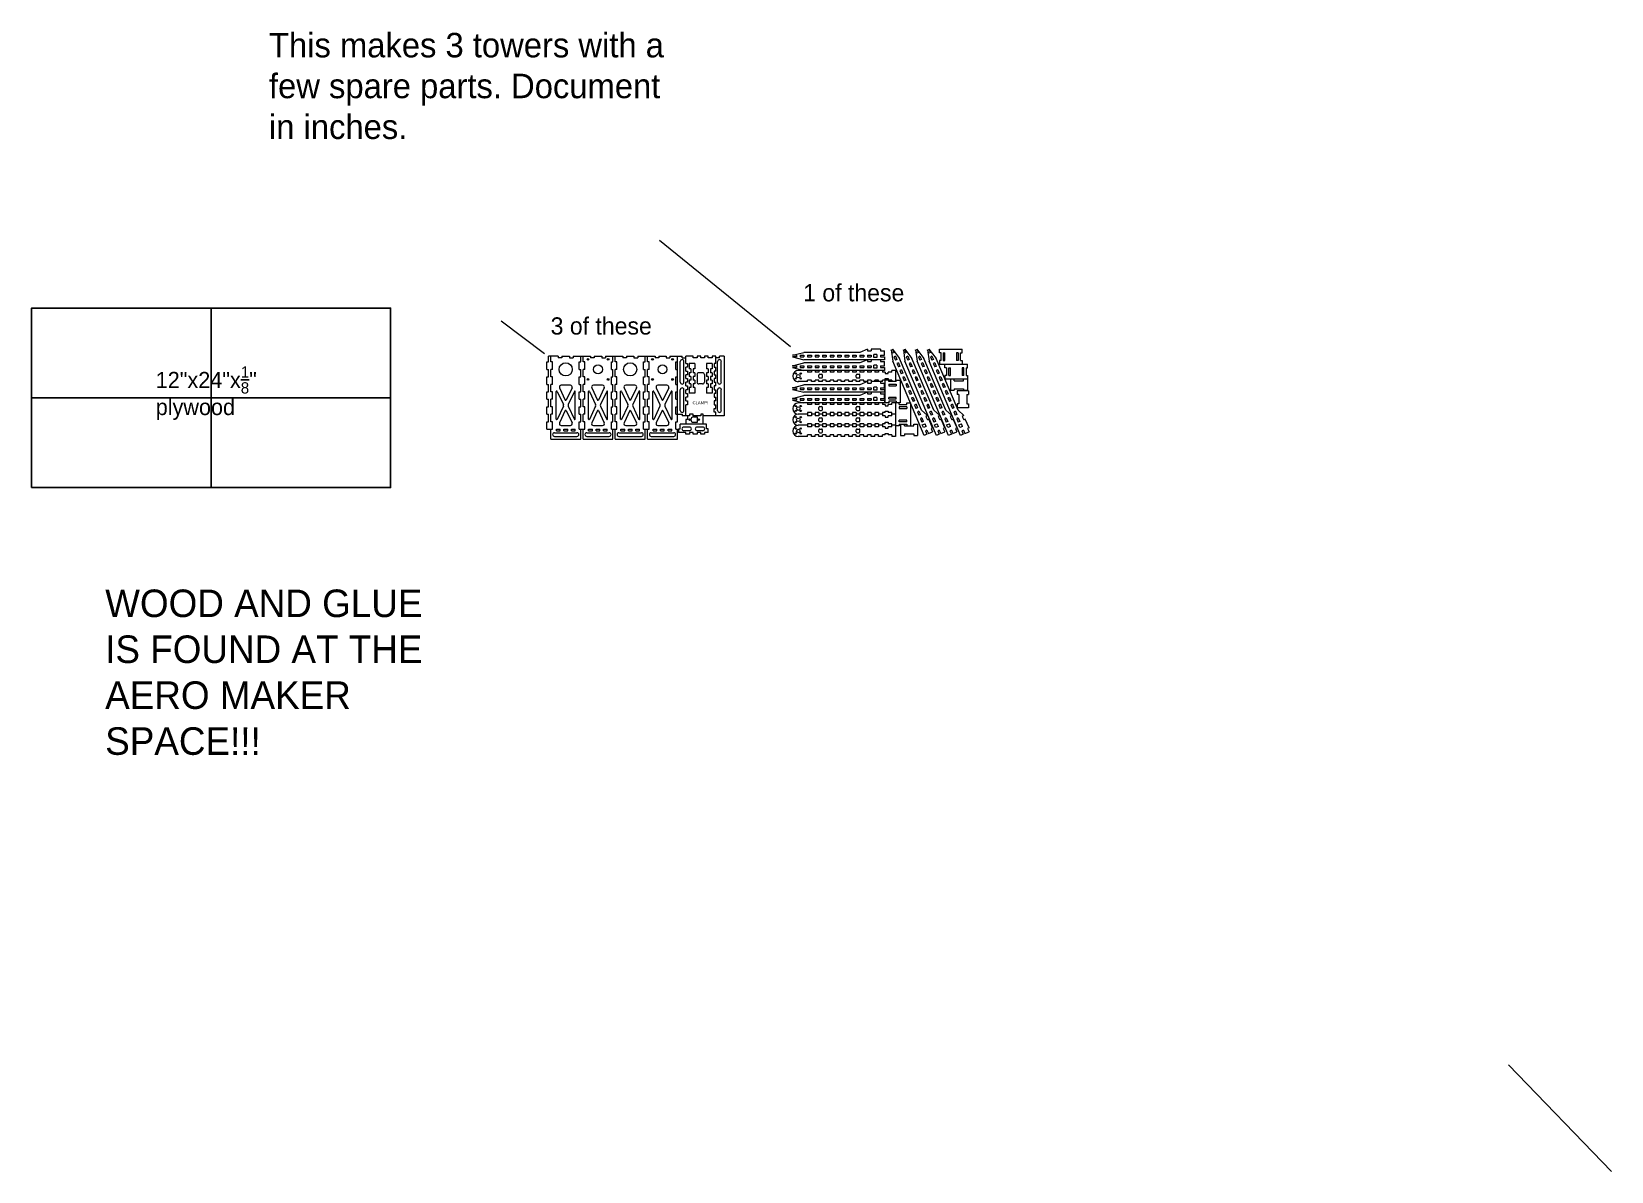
# Model space of a CAD drawing. Header units: inches. Extents: x -28 to 77, y -42 to 34.
import ezdxf

# ---------------------------------------------------------------- set-up
doc = ezdxf.new("R2010")
doc.units = ezdxf.units.IN
doc.header["$MEASUREMENT"] = 0

msp = doc.modelspace()

# ---------------------------------------------------------------- texts
at = {"attachment_point": 1}
for s, width, insert, char_height in [('This makes 3 towers with a few spare parts. Document in inches.', 28.1513, (-12.43, 33.76), 1.6374), ('1 of these', 20.8275, (23.28, 16.96), 1.152), ('3 of these', 20.8275, (6.4, 14.74), 1.152), ('\\A1;12"x24"x{\\H0.7x;\\S1/8;}" plywood', 10.0365, (-20, 11.46), 1.0804), ('WOOD AND GLUE IS FOUND AT THE AERO MAKER SPACE!!!', 21.4405, (-23.38, -3.46), 1.8419)]:
    msp.add_mtext_dynamic_manual_height_columns(s, width=width, gutter_width=1, heights=[0], dxfattribs=dict(at, insert=insert, char_height=char_height))
at = {"lineweight": 5, "insert": (15.89, 9.13), "char_height": 0.2, "attachment_point": 1}
msp.add_mtext_dynamic_manual_height_columns('{\\fCooper Black|b0|i0|c0|p18;CLAMP!}', width=1.1678, gutter_width=1, heights=[0], dxfattribs=at)

# ---------------------------------------------------------------- linework, layer by layer
at = {"lineweight": 5}
for p, q in [((22.43, 12.76), (13.67, 19.87)), ((6, 12.3), (3.1, 14.49)), ((6.15, 11.26), (6.15, 11.76)), ((6.15, 11.76), (6.26, 11.76)), ((6.26, 11.76), (6.26, 12.15)), ((6.91, 12.15), (6.26, 12.15)), ((6.41, 11.76), (6.41, 12.15)), ((6.52, 11.76), (6.41, 11.76)), ((6.52, 11.26), (6.52, 11.76)), ((6.91, 12.15), (6.91, 12.04)), ((7.16, 12.04), (6.91, 12.04)), ((7.16, 12.15), (7.66, 12.15)), ((7.16, 12.15), (7.16, 12.04)), ((7.66, 12.15), (7.66, 12.04)), ((7.66, 12.04), (7.91, 12.04)), ((7.91, 12.15), (9.07, 12.15)), ((7.91, 12.15), (7.91, 12.04)), ((8.3, 11.26), (8.3, 11.76)), ((8.3, 11.76), (8.41, 11.76)), ((8.41, 11.76), (8.41, 12.15)), ((8.57, 11.76), (8.57, 12.15)), ((8.68, 11.76), (8.57, 11.76)), ((8.68, 11.26), (8.68, 11.76)), ((9.07, 12.15), (9.07, 12.04)), ((9.32, 12.04), (9.07, 12.04)), ((9.32, 12.15), (9.82, 12.15)), ((9.32, 12.15), (9.32, 12.04)), ((9.82, 12.15), (9.82, 12.04)), ((9.82, 12.04), (10.07, 12.04)), ((10.07, 12.15), (11.22, 12.15)), ((10.07, 12.15), (10.07, 12.04)), ((10.46, 11.26), (10.46, 11.76)), ((10.46, 11.76), (10.57, 11.76)), ((10.57, 11.76), (10.57, 12.15)), ((10.72, 11.76), (10.72, 12.15)), ((10.83, 11.76), (10.72, 11.76)), ((10.83, 11.26), (10.83, 11.76)), ((11.22, 12.15), (11.22, 12.04)), ((11.47, 12.04), (11.22, 12.04)), ((11.47, 12.15), (11.97, 12.15)), ((11.47, 12.15), (11.47, 12.04)), ((11.97, 12.15), (11.97, 12.04)), ((11.97, 12.04), (12.22, 12.04)), ((12.22, 12.15), (13.38, 12.15)), ((12.22, 12.15), (12.22, 12.04)), ((12.61, 11.26), (12.61, 11.76)), ((12.61, 11.76), (12.72, 11.76)), ((12.72, 11.76), (12.72, 12.15)), ((12.88, 11.76), (12.88, 12.15)), ((12.99, 11.76), (12.88, 11.76)), ((12.99, 11.26), (12.99, 11.76)), ((13.38, 12.15), (13.38, 12.04)), ((13.63, 12.04), (13.38, 12.04)), ((13.63, 12.15), (14.13, 12.15)), ((13.63, 12.15), (13.63, 12.04)), ((14.13, 12.15), (14.13, 12.04)), ((14.13, 12.04), (14.38, 12.04)), ((14.38, 12.15), (15.19, 12.15)), ((14.38, 12.15), (14.38, 12.04)), ((14.77, 11.26), (14.77, 11.76)), ((14.77, 11.76), (14.88, 11.76)), ((14.88, 7.76), (14.88, 12.15)), ((15.06, 10.4), (15.06, 11.79)), ((15.19, 12.04), (15.19, 12.15)), ((15.19, 12.04), (15.44, 12.04)), ((15.19, 11.91), (15.19, 11.91)), ((15.31, 10.4), (15.31, 11.79)), ((15.94, 12.15), (15.44, 12.15)), ((15.44, 11.65), (15.44, 12.15)), ((15.44, 11.65), (15.55, 11.65)), ((15.55, 11.65), (15.55, 11.4)), ((15.67, 11.66), (15.67, 11.29)), ((16.05, 11.66), (15.67, 11.66)), ((15.94, 12.04), (15.94, 12.15)), ((16.19, 12.04), (15.94, 12.04)), ((16.05, 11.66), (16.05, 11.29)), ((16.44, 12.15), (16.19, 12.15)), ((16.19, 12.15), (16.19, 12.04)), ((16.44, 12.04), (16.44, 12.15)), ((16.69, 12.04), (16.44, 12.04)), ((16.94, 12.15), (16.69, 12.15)), ((16.69, 12.15), (16.69, 12.04)), ((16.83, 11.66), (16.83, 11.29)), ((17.2, 11.66), (16.83, 11.66)), ((16.94, 12.04), (16.94, 12.15)), ((17.19, 12.04), (16.94, 12.04)), ((17.44, 12.15), (17.19, 12.15)), ((17.19, 12.15), (17.19, 12.04)), ((17.2, 11.66), (17.2, 11.29)), ((17.44, 11.65), (17.33, 11.65)), ((17.33, 11.65), (17.33, 11.4)), ((17.44, 11.65), (17.44, 12.15)), ((17.69, 12.04), (17.44, 12.04)), ((17.56, 10.4), (17.56, 11.79)), ((17.69, 12.04), (17.69, 12.15)), ((18, 12.15), (17.69, 12.15)), ((17.69, 11.91), (17.69, 11.91)), ((17.81, 10.4), (17.81, 11.79)), ((18, 12.15), (18, 8.15)), ((22.58, 12.2), (23.33, 12.4)), ((22.83, 12.2), (22.58, 12.2)), ((22.83, 12.09), (22.58, 12.09)), ((22.58, 12.09), (23.33, 11.9)), ((22.83, 12.2), (22.83, 12.09)), ((23.08, 12.2), (23.08, 12.09)), ((23.08, 12.2), (23.33, 12.2)), ((23.08, 12.09), (23.33, 12.09)), ((27.08, 12.4), (23.33, 12.4)), ((23.33, 12.2), (23.33, 12.09)), ((28.71, 11.9), (23.33, 11.9)), ((27.08, 11.69), (23.33, 11.69)), ((23.58, 12.2), (23.58, 12.09)), ((23.58, 12.2), (23.83, 12.2)), ((23.58, 12.09), (23.83, 12.09)), ((23.83, 12.2), (23.83, 12.09)), ((24.08, 12.2), (24.08, 12.09)), ((24.08, 12.2), (24.33, 12.2)), ((24.08, 12.09), (24.33, 12.09)), ((24.33, 12.2), (24.33, 12.09)), ((24.58, 12.2), (24.58, 12.09)), ((24.58, 12.2), (24.83, 12.2)), ((24.58, 12.09), (24.83, 12.09)), ((24.83, 12.2), (24.83, 12.09)), ((25.08, 12.2), (25.08, 12.09)), ((25.08, 12.2), (25.33, 12.2)), ((25.08, 12.09), (25.33, 12.09)), ((25.33, 12.2), (25.33, 12.09)), ((25.58, 12.2), (25.58, 12.09)), ((25.58, 12.2), (25.83, 12.2)), ((25.58, 12.09), (25.83, 12.09)), ((25.83, 12.2), (25.83, 12.09)), ((26.08, 12.2), (26.08, 12.09)), ((26.08, 12.2), (26.33, 12.2)), ((26.08, 12.09), (26.33, 12.09)), ((26.33, 12.2), (26.33, 12.09)), ((26.58, 12.2), (26.58, 12.09)), ((26.58, 12.2), (26.83, 12.2)), ((26.58, 12.09), (26.83, 12.09)), ((26.83, 12.2), (26.83, 12.09)), ((27.58, 12.61), (27.08, 12.4)), ((27.08, 12.2), (27.08, 12.09)), ((27.08, 12.2), (27.33, 12.2)), ((27.08, 12.09), (27.33, 12.09)), ((27.58, 11.9), (27.08, 11.69)), ((27.33, 12.2), (27.33, 12.09)), ((27.58, 12.61), (27.58, 12.5)), ((27.58, 12.5), (27.83, 12.5)), ((27.58, 12.2), (27.58, 12.09)), ((27.58, 12.2), (27.83, 12.2)), ((27.58, 12.09), (27.83, 12.09)), ((27.58, 11.9), (27.58, 11.79)), ((27.58, 11.79), (27.83, 11.79)), ((27.83, 12.61), (27.83, 12.5)), ((28.46, 12.61), (27.83, 12.61)), ((27.83, 12.2), (27.83, 12.09)), ((27.83, 11.9), (27.83, 11.79)), ((28.21, 12.25), (28.01, 12.25)), ((28.01, 12.05), (28.01, 12.25)), ((28.21, 12.05), (28.01, 12.05)), ((28.21, 12.25), (28.21, 12.05)), ((28.46, 12.61), (28.46, 12.5)), ((28.46, 12.5), (28.71, 12.5)), ((28.46, 12.2), (28.46, 12.09)), ((28.46, 12.2), (28.71, 12.2)), ((28.46, 12.09), (28.71, 12.09)), ((28.46, 11.9), (28.46, 11.79)), ((28.46, 11.79), (28.71, 11.79)), ((28.71, 12.2), (28.71, 12.5)), ((28.71, 12.09), (28.71, 11.9)), ((28.71, 11.49), (28.71, 11.79)), ((29.26, 12.34), (29.16, 12.57)), ((29.16, 12.57), (29.27, 11.8)), ((29.36, 12.38), (29.26, 12.61)), ((29.26, 12.61), (29.73, 11.99)), ((29.36, 12.38), (29.26, 12.34)), ((31.38, 6.85), (29.27, 11.8)), ((29.46, 12.15), (29.35, 12.11)), ((29.35, 12.11), (29.45, 11.88)), ((29.55, 11.92), (29.45, 11.88)), ((29.46, 12.15), (29.55, 11.92)), ((29.65, 11.69), (29.55, 11.65)), ((29.55, 11.65), (29.65, 11.42)), ((29.65, 11.69), (29.75, 11.46)), ((31.2, 8.54), (29.73, 11.99)), ((30.08, 12.34), (29.98, 12.57)), ((29.98, 12.57), (30.09, 11.8)), ((30.18, 12.38), (30.08, 12.61)), ((30.08, 12.61), (30.55, 11.99)), ((30.18, 12.38), (30.08, 12.34)), ((32.2, 6.85), (30.09, 11.8)), ((30.28, 12.15), (30.17, 12.11)), ((30.17, 12.11), (30.27, 11.88)), ((30.37, 11.92), (30.27, 11.88)), ((30.28, 12.15), (30.37, 11.92)), ((30.47, 11.69), (30.37, 11.65)), ((30.37, 11.65), (30.47, 11.42)), ((30.47, 11.69), (30.57, 11.46)), ((32.02, 8.54), (30.55, 11.99)), ((30.89, 12.34), (30.79, 12.57)), ((30.79, 12.57), (30.9, 11.8)), ((30.99, 12.38), (30.89, 12.61)), ((30.89, 12.61), (31.36, 11.99)), ((30.99, 12.38), (30.89, 12.34)), ((33.01, 6.85), (30.9, 11.8)), ((31.09, 12.15), (30.99, 12.11)), ((30.99, 12.11), (31.08, 11.88)), ((31.19, 11.92), (31.08, 11.88)), ((31.09, 12.15), (31.19, 11.92)), ((31.28, 11.69), (31.18, 11.65)), ((31.18, 11.65), (31.28, 11.42)), ((31.28, 11.69), (31.38, 11.46)), ((32.83, 8.54), (31.36, 11.99)), ((31.69, 12.34), (31.59, 12.57)), ((31.59, 12.57), (31.71, 11.8)), ((31.79, 12.38), (31.69, 12.61)), ((31.69, 12.61), (32.17, 11.99)), ((31.79, 12.38), (31.69, 12.34)), ((33.81, 6.85), (31.71, 11.8)), ((31.89, 12.15), (31.79, 12.11)), ((31.79, 12.11), (31.89, 11.88)), ((31.89, 12.15), (31.99, 11.92)), ((31.99, 11.92), (31.89, 11.88)), ((32.09, 11.69), (31.98, 11.65)), ((31.98, 11.65), (32.08, 11.42)), ((32.09, 11.69), (32.18, 11.46)), ((33.64, 8.54), (32.17, 11.99)), ((32.39, 12.36), (32.39, 12.61)), ((32.39, 12.61), (33.92, 12.61)), ((32.5, 12.36), (32.39, 12.36)), ((32.5, 11.86), (32.39, 11.86)), ((32.39, 11.86), (32.39, 11.61)), ((32.5, 11.86), (32.5, 12.36)), ((32.65, 12.36), (32.76, 12.36)), ((32.65, 12.36), (32.65, 11.86)), ((32.65, 11.86), (32.76, 11.86)), ((32.76, 11.86), (32.76, 12.36)), ((33.65, 12.36), (33.54, 12.36)), ((33.54, 12.36), (33.54, 11.86)), ((33.65, 11.86), (33.54, 11.86)), ((33.65, 12.36), (33.65, 11.86)), ((33.81, 11.86), (33.81, 12.36)), ((33.81, 12.36), (33.92, 12.36)), ((33.81, 11.86), (33.92, 11.86)), ((33.92, 12.36), (33.92, 12.61)), ((33.92, 11.86), (33.92, 11.61)), ((6.15, 11.26), (6.26, 11.26)), ((6.15, 10.26), (6.15, 10.76)), ((6.15, 10.76), (6.26, 10.76)), ((6.26, 10.76), (6.26, 11.26)), ((6.52, 11.26), (6.41, 11.26)), ((6.41, 10.76), (6.41, 11.26)), ((6.52, 10.76), (6.41, 10.76)), ((6.52, 10.26), (6.52, 10.76)), ((8.3, 11.26), (8.41, 11.26)), ((8.3, 10.76), (8.41, 10.76)), ((8.3, 10.26), (8.3, 10.76)), ((8.41, 10.76), (8.41, 11.26)), ((8.57, 10.76), (8.57, 11.26)), ((8.68, 11.26), (8.57, 11.26)), ((8.68, 10.76), (8.57, 10.76)), ((8.68, 10.26), (8.68, 10.76)), ((10.46, 11.26), (10.57, 11.26)), ((10.46, 10.26), (10.46, 10.76)), ((10.46, 10.76), (10.57, 10.76)), ((10.57, 10.76), (10.57, 11.26)), ((10.83, 11.26), (10.72, 11.26)), ((10.72, 10.76), (10.72, 11.26)), ((10.83, 10.76), (10.72, 10.76)), ((10.83, 10.26), (10.83, 10.76)), ((12.61, 11.26), (12.72, 11.26)), ((12.61, 10.26), (12.61, 10.76)), ((12.61, 10.76), (12.72, 10.76)), ((12.72, 10.76), (12.72, 11.26)), ((12.88, 10.76), (12.88, 11.26)), ((12.99, 11.26), (12.88, 11.26)), ((12.99, 10.76), (12.88, 10.76)), ((12.99, 10.26), (12.99, 10.76)), ((14.77, 11.26), (14.88, 11.26)), ((14.77, 10.26), (14.77, 10.76)), ((14.77, 10.76), (14.88, 10.76)), ((15.55, 11.4), (15.44, 11.4)), ((15.44, 11.15), (15.44, 11.4)), ((15.44, 11.15), (15.55, 11.15)), ((15.55, 10.9), (15.44, 10.9)), ((15.44, 10.65), (15.44, 10.9)), ((15.44, 10.65), (15.55, 10.65)), ((15.55, 11.15), (15.55, 10.9)), ((15.55, 10.65), (15.55, 10.4)), ((15.78, 11.29), (15.67, 11.29)), ((15.67, 11.04), (15.67, 10.79)), ((15.78, 11.04), (15.67, 11.04)), ((15.78, 10.79), (15.67, 10.79)), ((15.78, 11.29), (15.78, 11.04)), ((15.78, 10.79), (15.78, 10.54)), ((16.05, 11.29), (15.94, 11.29)), ((15.94, 11.29), (15.94, 11.04)), ((16.05, 11.04), (15.94, 11.04)), ((15.94, 10.79), (15.94, 10.54)), ((16.05, 10.79), (15.94, 10.79)), ((16.05, 11.04), (16.05, 10.79)), ((16.19, 10.91), (16.19, 10.41)), ((16.56, 11.04), (16.31, 11.04)), ((16.69, 10.91), (16.69, 10.41)), ((16.94, 11.29), (16.83, 11.29)), ((16.83, 11.04), (16.83, 10.79)), ((16.94, 11.04), (16.83, 11.04)), ((16.94, 10.79), (16.83, 10.79)), ((16.94, 11.29), (16.94, 11.04)), ((16.94, 10.79), (16.94, 10.54)), ((17.09, 11.29), (17.09, 11.04)), ((17.2, 11.29), (17.09, 11.29)), ((17.2, 11.04), (17.09, 11.04)), ((17.09, 10.79), (17.09, 10.54)), ((17.2, 10.79), (17.09, 10.79)), ((17.2, 11.04), (17.2, 10.79)), ((17.33, 11.4), (17.44, 11.4)), ((17.44, 11.15), (17.33, 11.15)), ((17.33, 11.15), (17.33, 10.9)), ((17.33, 10.9), (17.44, 10.9)), ((17.33, 10.65), (17.33, 10.4)), ((17.44, 10.65), (17.33, 10.65)), ((17.44, 11.15), (17.44, 11.4)), ((17.44, 10.65), (17.44, 10.9)), ((23.83, 11.49), (23.83, 11.38)), ((23.83, 11.19), (23.83, 11.08)), ((24.08, 11.49), (24.08, 11.38)), ((24.08, 11.49), (24.33, 11.49)), ((24.08, 11.38), (24.33, 11.38)), ((24.08, 11.19), (24.08, 11.08)), ((24.33, 11.08), (24.08, 11.08)), ((24.33, 11.49), (24.33, 11.38)), ((24.33, 11.19), (24.33, 11.08)), ((24.33, 10.75), (24.33, 10.88)), ((24.39, 10.94), (24.52, 10.94)), ((24.39, 10.69), (24.52, 10.69)), ((24.58, 11.49), (24.58, 11.38)), ((24.58, 11.49), (24.83, 11.49)), ((24.58, 11.38), (24.83, 11.38)), ((24.58, 11.19), (24.58, 11.08)), ((24.83, 11.08), (24.58, 11.08)), ((24.58, 10.75), (24.58, 10.88)), ((24.83, 11.49), (24.83, 11.38)), ((24.83, 11.19), (24.83, 11.08)), ((25.08, 11.49), (25.08, 11.38)), ((25.08, 11.49), (25.33, 11.49)), ((25.08, 11.38), (25.33, 11.38)), ((25.08, 11.19), (25.08, 11.08)), ((25.33, 11.08), (25.08, 11.08)), ((25.33, 11.49), (25.33, 11.38)), ((25.33, 11.19), (25.33, 11.08)), ((25.58, 11.49), (25.58, 11.38)), ((25.58, 11.49), (25.83, 11.49)), ((25.58, 11.38), (25.83, 11.38)), ((25.58, 11.19), (25.58, 11.08)), ((25.83, 11.08), (25.58, 11.08)), ((25.83, 11.49), (25.83, 11.38)), ((25.83, 11.19), (25.83, 11.08)), ((26.08, 11.49), (26.08, 11.38)), ((26.08, 11.49), (26.33, 11.49)), ((26.08, 11.38), (26.33, 11.38)), ((26.08, 11.19), (26.08, 11.08)), ((26.33, 11.08), (26.08, 11.08)), ((26.33, 11.49), (26.33, 11.38)), ((26.33, 11.19), (26.33, 11.08)), ((26.58, 11.49), (26.58, 11.38)), ((26.58, 11.49), (26.83, 11.49)), ((26.58, 11.38), (26.83, 11.38)), ((26.58, 11.19), (26.58, 11.08)), ((26.83, 11.08), (26.58, 11.08)), ((26.83, 11.49), (26.83, 11.38)), ((26.83, 11.19), (26.83, 11.08)), ((26.83, 10.75), (26.83, 10.88)), ((26.89, 10.94), (27.02, 10.94)), ((26.89, 10.69), (27.02, 10.69)), ((27.08, 11.49), (27.08, 11.38)), ((27.08, 11.49), (27.33, 11.49)), ((27.08, 11.38), (27.33, 11.38)), ((27.08, 11.19), (27.08, 11.08)), ((27.33, 11.08), (27.08, 11.08)), ((27.08, 10.75), (27.08, 10.88)), ((27.33, 11.49), (27.33, 11.38)), ((27.33, 11.19), (27.33, 11.08)), ((27.58, 11.49), (27.58, 11.38)), ((27.58, 11.49), (27.83, 11.49)), ((27.58, 11.38), (27.83, 11.38)), ((27.58, 11.19), (27.58, 11.08)), ((27.83, 11.08), (27.58, 11.08)), ((27.83, 11.49), (27.83, 11.38)), ((27.83, 11.19), (27.83, 11.08)), ((28.21, 11.54), (28.01, 11.54)), ((28.01, 11.34), (28.01, 11.54)), ((28.21, 11.34), (28.01, 11.34)), ((28.08, 11.19), (28.08, 11.08)), ((28.33, 11.08), (28.08, 11.08)), ((28.21, 11.54), (28.21, 11.34)), ((28.33, 11.19), (28.33, 11.08)), ((28.46, 11.49), (28.46, 11.38)), ((28.46, 11.49), (28.71, 11.49)), ((28.46, 11.38), (28.71, 11.38)), ((28.58, 11.19), (28.58, 11.08)), ((28.76, 11.08), (28.58, 11.08)), ((28.71, 11.38), (28.71, 11.19)), ((28.76, 11.08), (28.76, 10.99)), ((28.76, 10.99), (28.96, 10.99)), ((28.76, 10.64), (28.96, 10.64)), ((28.76, 9.02), (28.76, 10.64)), ((29.21, 11.08), (28.96, 11.08)), ((28.96, 10.99), (28.96, 11.08)), ((28.96, 10.64), (28.96, 10.55)), ((29.46, 11.19), (29.21, 11.19)), ((29.21, 11.08), (29.21, 11.19)), ((29.46, 11.19), (29.46, 10.44)), ((29.75, 11.46), (29.65, 11.42)), ((29.85, 11.23), (29.75, 11.19)), ((29.75, 11.19), (29.84, 10.96)), ((29.94, 11), (29.84, 10.96)), ((29.85, 11.23), (29.94, 11)), ((30.04, 10.77), (29.94, 10.73)), ((29.94, 10.73), (30.04, 10.5)), ((30.04, 10.77), (30.14, 10.54)), ((30.57, 11.46), (30.47, 11.42)), ((30.67, 11.23), (30.57, 11.19)), ((30.57, 11.19), (30.66, 10.96)), ((30.77, 11), (30.66, 10.96)), ((30.67, 11.23), (30.77, 11)), ((30.86, 10.77), (30.76, 10.73)), ((30.76, 10.73), (30.86, 10.5)), ((30.86, 10.77), (30.96, 10.54)), ((31.38, 11.46), (31.28, 11.42)), ((31.48, 11.23), (31.38, 11.19)), ((31.38, 11.19), (31.48, 10.96)), ((31.48, 11.23), (31.58, 11)), ((31.58, 11), (31.48, 10.96)), ((31.67, 10.77), (31.57, 10.73)), ((31.57, 10.73), (31.67, 10.5)), ((31.67, 10.77), (31.77, 10.54)), ((32.18, 11.46), (32.08, 11.42)), ((32.28, 11.23), (32.18, 11.19)), ((32.18, 11.19), (32.28, 10.96)), ((32.28, 11.23), (32.38, 11)), ((32.38, 11), (32.28, 10.96)), ((32.48, 10.77), (32.38, 10.73)), ((32.38, 10.73), (32.47, 10.5)), ((32.39, 11.61), (34.28, 11.61)), ((32.48, 10.77), (32.58, 10.54)), ((32.75, 11.36), (32.75, 11.61)), ((32.86, 11.36), (32.75, 11.36)), ((32.86, 10.86), (32.75, 10.86)), ((32.75, 10.86), (32.75, 10.61)), ((34.28, 10.61), (32.75, 10.61)), ((32.86, 11.36), (32.86, 10.86)), ((33.02, 11.36), (33.13, 11.36)), ((33.02, 10.86), (33.02, 11.36)), ((33.02, 10.86), (33.13, 10.86)), ((33.13, 10.86), (33.13, 11.36)), ((33.13, 10.61), (33.13, 9.86)), ((33.38, 10.5), (33.38, 10.61)), ((34.02, 11.36), (33.91, 11.36)), ((33.91, 11.36), (33.91, 10.86)), ((34.02, 10.86), (33.91, 10.86)), ((34.01, 10.5), (34.01, 10.61)), ((34.02, 10.86), (34.02, 11.36)), ((34.17, 11.36), (34.17, 10.86)), ((34.17, 11.36), (34.28, 11.36)), ((34.17, 10.86), (34.28, 10.86)), ((34.26, 10.61), (34.26, 9.86)), ((34.28, 11.36), (34.28, 11.61)), ((34.28, 10.86), (34.28, 10.61)), ((6.15, 10.26), (6.26, 10.26)), ((6.15, 9.26), (6.15, 9.76)), ((6.15, 9.76), (6.26, 9.76)), ((6.26, 9.76), (6.26, 10.26)), ((6.52, 10.26), (6.41, 10.26)), ((6.41, 9.76), (6.41, 10.26)), ((6.52, 9.76), (6.41, 9.76)), ((6.52, 9.26), (6.52, 9.76)), ((6.77, 7.94), (6.77, 9.78)), ((6.83, 9.79), (7.25, 8.91)), ((7, 10.03), (7.38, 9.21)), ((7.72, 10.21), (7.11, 10.21)), ((7.83, 10.03), (7.44, 9.21)), ((7.99, 9.79), (7.58, 8.91)), ((8.05, 7.94), (8.05, 9.78)), ((8.3, 10.26), (8.41, 10.26)), ((8.3, 9.26), (8.3, 9.76)), ((8.3, 9.76), (8.41, 9.76)), ((8.41, 9.76), (8.41, 10.26)), ((8.57, 9.76), (8.57, 10.26)), ((8.68, 10.26), (8.57, 10.26)), ((8.68, 9.76), (8.57, 9.76)), ((8.68, 9.26), (8.68, 9.76)), ((8.93, 7.94), (8.93, 9.78)), ((8.99, 9.79), (9.4, 8.91)), ((9.15, 10.03), (9.54, 9.21)), ((9.87, 10.21), (9.26, 10.21)), ((9.99, 10.03), (9.6, 9.21)), ((10.15, 9.79), (9.73, 8.91)), ((10.21, 7.94), (10.21, 9.78)), ((10.46, 10.26), (10.57, 10.26)), ((10.46, 9.26), (10.46, 9.76)), ((10.46, 9.76), (10.57, 9.76)), ((10.57, 9.76), (10.57, 10.26)), ((10.83, 10.26), (10.72, 10.26)), ((10.72, 9.76), (10.72, 10.26)), ((10.83, 9.76), (10.72, 9.76)), ((10.83, 9.26), (10.83, 9.76)), ((11.08, 7.94), (11.08, 9.78)), ((11.14, 9.79), (11.56, 8.91)), ((11.31, 10.03), (11.69, 9.21)), ((12.03, 10.21), (11.42, 10.21)), ((12.14, 10.03), (11.75, 9.21)), ((12.3, 9.79), (11.89, 8.91)), ((12.36, 7.94), (12.36, 9.78)), ((12.61, 10.26), (12.72, 10.26)), ((12.61, 9.76), (12.72, 9.76)), ((12.61, 9.26), (12.61, 9.76)), ((12.72, 9.76), (12.72, 10.26)), ((12.99, 10.26), (12.88, 10.26)), ((12.88, 9.76), (12.88, 10.26)), ((12.99, 9.76), (12.88, 9.76)), ((12.99, 9.26), (12.99, 9.76)), ((13.24, 7.94), (13.24, 9.78)), ((13.3, 9.79), (13.71, 8.91)), ((13.46, 10.03), (13.85, 9.21)), ((14.18, 10.21), (13.57, 10.21)), ((14.3, 10.03), (13.91, 9.21)), ((14.46, 9.79), (14.04, 8.91)), ((14.52, 7.94), (14.52, 9.78)), ((14.77, 10.26), (14.88, 10.26)), ((14.77, 9.26), (14.77, 9.76)), ((14.77, 9.76), (14.88, 9.76)), ((15.06, 8.51), (15.06, 9.9)), ((15.19, 10.27), (15.19, 10.27)), ((15.19, 10.02), (15.19, 10.02)), ((15.31, 8.51), (15.31, 9.9)), ((15.44, 10.15), (15.44, 10.4)), ((15.55, 10.4), (15.44, 10.4)), ((15.44, 10.15), (15.55, 10.15)), ((15.55, 9.9), (15.44, 9.9)), ((15.44, 9.65), (15.44, 9.9)), ((15.44, 9.65), (15.55, 9.65)), ((15.55, 10.15), (15.55, 9.9)), ((15.55, 9.65), (15.55, 9.4)), ((15.67, 10.54), (15.67, 10.29)), ((15.78, 10.54), (15.67, 10.54)), ((15.78, 10.29), (15.67, 10.29)), ((15.67, 10.04), (15.67, 9.66)), ((15.78, 10.04), (15.67, 10.04)), ((16.05, 9.66), (15.67, 9.66)), ((15.78, 10.29), (15.78, 10.04)), ((16.05, 10.54), (15.94, 10.54)), ((15.94, 10.29), (15.94, 10.04)), ((16.05, 10.29), (15.94, 10.29)), ((16.05, 10.04), (15.94, 10.04)), ((16.05, 10.54), (16.05, 10.29)), ((16.05, 10.04), (16.05, 9.66)), ((16.56, 10.29), (16.31, 10.29)), ((16.83, 10.54), (16.83, 10.29)), ((16.94, 10.54), (16.83, 10.54)), ((16.94, 10.29), (16.83, 10.29)), ((16.83, 10.04), (16.83, 9.66)), ((16.94, 10.04), (16.83, 10.04)), ((17.2, 9.66), (16.83, 9.66)), ((16.94, 10.29), (16.94, 10.04)), ((17.2, 10.54), (17.09, 10.54)), ((17.09, 10.29), (17.09, 10.04)), ((17.2, 10.29), (17.09, 10.29)), ((17.2, 10.04), (17.09, 10.04)), ((17.2, 10.54), (17.2, 10.29)), ((17.2, 10.04), (17.2, 9.66)), ((17.33, 10.4), (17.44, 10.4)), ((17.33, 10.15), (17.33, 9.9)), ((17.44, 10.15), (17.33, 10.15)), ((17.33, 9.9), (17.44, 9.9)), ((17.44, 9.65), (17.33, 9.65)), ((17.33, 9.65), (17.33, 9.4)), ((17.44, 10.15), (17.44, 10.4)), ((17.44, 9.65), (17.44, 9.9)), ((17.56, 8.51), (17.56, 9.9)), ((17.69, 10.27), (17.69, 10.27)), ((17.69, 10.02), (17.69, 10.02)), ((17.81, 8.51), (17.81, 9.9)), ((23.83, 10.44), (23.83, 10.55)), ((24.08, 10.44), (23.83, 10.44)), ((23.83, 10.03), (23.83, 9.92)), ((24.33, 10.55), (24.08, 10.55)), ((24.08, 10.44), (24.08, 10.55)), ((24.08, 10.03), (24.08, 9.92)), ((24.08, 10.03), (24.33, 10.03)), ((24.08, 9.92), (24.33, 9.92)), ((24.33, 10.44), (24.33, 10.55)), ((24.58, 10.44), (24.33, 10.44)), ((24.33, 10.03), (24.33, 9.92)), ((24.83, 10.55), (24.58, 10.55)), ((24.58, 10.44), (24.58, 10.55)), ((24.58, 10.03), (24.58, 9.92)), ((24.58, 10.03), (24.83, 10.03)), ((24.58, 9.92), (24.83, 9.92)), ((24.83, 10.44), (24.83, 10.55)), ((25.08, 10.44), (24.83, 10.44)), ((24.83, 10.03), (24.83, 9.92)), ((25.33, 10.55), (25.08, 10.55)), ((25.08, 10.44), (25.08, 10.55)), ((25.08, 10.03), (25.08, 9.92)), ((25.08, 10.03), (25.33, 10.03)), ((25.08, 9.92), (25.33, 9.92)), ((25.33, 10.44), (25.33, 10.55)), ((25.58, 10.44), (25.33, 10.44)), ((25.33, 10.03), (25.33, 9.92)), ((25.83, 10.55), (25.58, 10.55)), ((25.58, 10.44), (25.58, 10.55)), ((25.58, 10.03), (25.58, 9.92)), ((25.58, 10.03), (25.83, 10.03)), ((25.58, 9.92), (25.83, 9.92)), ((25.83, 10.44), (25.83, 10.55)), ((26.08, 10.44), (25.83, 10.44)), ((27.08, 10.23), (25.83, 10.23)), ((25.83, 10.03), (25.83, 9.92)), ((27.08, 9.52), (25.83, 9.52)), ((26.33, 10.55), (26.08, 10.55)), ((26.08, 10.44), (26.08, 10.55)), ((26.08, 10.03), (26.08, 9.92)), ((26.08, 10.03), (26.33, 10.03)), ((26.08, 9.92), (26.33, 9.92)), ((26.33, 10.44), (26.33, 10.55)), ((26.58, 10.44), (26.33, 10.44)), ((26.33, 10.03), (26.33, 9.92)), ((26.83, 10.55), (26.58, 10.55)), ((26.58, 10.44), (26.58, 10.55)), ((26.58, 10.03), (26.58, 9.92)), ((26.58, 10.03), (26.83, 10.03)), ((26.58, 9.92), (26.83, 9.92)), ((26.83, 10.44), (26.83, 10.55)), ((27.08, 10.44), (26.83, 10.44)), ((26.83, 10.03), (26.83, 9.92)), ((27.33, 10.55), (27.08, 10.55)), ((27.08, 10.44), (27.08, 10.55)), ((27.58, 10.44), (27.08, 10.23)), ((27.08, 10.03), (27.08, 9.92)), ((27.08, 10.03), (27.33, 10.03)), ((27.08, 9.92), (27.33, 9.92)), ((27.58, 9.73), (27.08, 9.52)), ((27.33, 10.44), (27.33, 10.55)), ((27.58, 10.44), (27.33, 10.44)), ((27.33, 10.03), (27.33, 9.92)), ((27.83, 10.55), (27.58, 10.55)), ((27.58, 10.55), (27.58, 10.33)), ((27.58, 10.33), (27.83, 10.33)), ((27.58, 10.03), (27.58, 9.92)), ((27.58, 10.03), (27.83, 10.03)), ((27.58, 9.92), (27.83, 9.92)), ((27.58, 9.73), (27.58, 9.62)), ((27.58, 9.62), (27.83, 9.62)), ((27.83, 10.55), (27.83, 10.33)), ((28.58, 10.44), (27.83, 10.44)), ((27.83, 10.03), (27.83, 9.92)), ((27.83, 9.73), (27.83, 9.62)), ((28.21, 10.08), (28.01, 10.08)), ((28.01, 9.88), (28.01, 10.08)), ((28.21, 9.88), (28.01, 9.88)), ((28.33, 10.55), (28.08, 10.55)), ((28.08, 10.44), (28.08, 10.55)), ((28.21, 10.08), (28.21, 9.88)), ((28.33, 10.44), (28.33, 10.55)), ((28.46, 10.44), (28.46, 10.33)), ((28.46, 10.33), (28.71, 10.33)), ((28.46, 10.03), (28.46, 9.92)), ((28.46, 10.03), (28.71, 10.03)), ((28.46, 9.92), (28.71, 9.92)), ((28.46, 9.73), (28.46, 9.62)), ((28.46, 9.62), (28.71, 9.62)), ((29.21, 10.55), (28.58, 10.55)), ((28.58, 10.44), (28.58, 10.55)), ((28.71, 10.03), (28.71, 10.33)), ((28.71, 9.92), (28.71, 9.73)), ((28.71, 9.32), (28.71, 9.62)), ((29.01, 10.44), (29.01, 10.55)), ((29.51, 10.44), (29.01, 10.44)), ((29.01, 10.28), (29.01, 10.17)), ((29.01, 10.28), (29.51, 10.28)), ((29.01, 10.17), (29.51, 10.17)), ((29.21, 10.55), (29.21, 10.44)), ((29.51, 10.44), (29.51, 10.55)), ((29.51, 10.55), (29.76, 10.55)), ((29.51, 10.28), (29.51, 10.17)), ((29.76, 10.55), (29.76, 9.02)), ((30.14, 10.54), (30.04, 10.5)), ((30.24, 10.31), (30.14, 10.27)), ((30.14, 10.27), (30.23, 10.04)), ((30.34, 10.08), (30.23, 10.04)), ((30.24, 10.31), (30.34, 10.08)), ((30.43, 9.85), (30.33, 9.81)), ((30.33, 9.81), (30.43, 9.58)), ((30.43, 9.85), (30.53, 9.62)), ((30.53, 9.62), (30.43, 9.58)), ((30.96, 10.54), (30.86, 10.5)), ((31.06, 10.31), (30.96, 10.27)), ((30.96, 10.27), (31.06, 10.04)), ((31.06, 10.31), (31.16, 10.08)), ((31.16, 10.08), (31.06, 10.04)), ((31.25, 9.85), (31.15, 9.81)), ((31.15, 9.81), (31.25, 9.58)), ((31.25, 9.85), (31.35, 9.62)), ((31.35, 9.62), (31.25, 9.58)), ((31.77, 10.54), (31.67, 10.5)), ((31.87, 10.31), (31.77, 10.27)), ((31.77, 10.27), (31.87, 10.04)), ((31.87, 10.31), (31.97, 10.08)), ((31.97, 10.08), (31.87, 10.04)), ((32.07, 9.85), (31.96, 9.81)), ((31.96, 9.81), (32.06, 9.58)), ((32.16, 9.62), (32.06, 9.58)), ((32.07, 9.85), (32.16, 9.62)), ((32.58, 10.54), (32.47, 10.5)), ((32.67, 10.31), (32.57, 10.27)), ((32.57, 10.27), (32.67, 10.04)), ((32.67, 10.31), (32.77, 10.08)), ((32.77, 10.08), (32.67, 10.04)), ((32.87, 9.85), (32.77, 9.81)), ((32.77, 9.81), (32.87, 9.58)), ((32.87, 9.85), (32.97, 9.62)), ((32.97, 9.62), (32.87, 9.58)), ((33.13, 9.86), (33.38, 9.86)), ((33.38, 10.5), (34.01, 10.5)), ((33.38, 9.97), (33.38, 9.86)), ((33.38, 9.97), (34.01, 9.97)), ((34.33, 9.83), (33.58, 9.83)), ((33.58, 9.83), (33.58, 9.58)), ((33.69, 9.58), (33.58, 9.58)), ((33.69, 9.58), (33.69, 8.95)), ((34.01, 9.97), (34.01, 9.86)), ((34.01, 9.86), (34.26, 9.86)), ((34.22, 9.58), (34.33, 9.58)), ((34.22, 9.58), (34.22, 8.95)), ((34.33, 9.83), (34.33, 9.58)), ((6.15, 9.26), (6.26, 9.26)), ((6.15, 8.26), (6.15, 8.76)), ((6.15, 8.76), (6.26, 8.76)), ((6.26, 8.76), (6.26, 9.26)), ((6.52, 9.26), (6.41, 9.26)), ((6.41, 8.76), (6.41, 9.26)), ((6.52, 8.76), (6.41, 8.76)), ((6.52, 8.26), (6.52, 8.76)), ((7.25, 8.8), (6.83, 7.92)), ((7.38, 8.5), (7, 7.68)), ((7.44, 8.5), (7.83, 7.68)), ((7.58, 8.8), (7.99, 7.92)), ((8.3, 9.26), (8.41, 9.26)), ((8.3, 8.26), (8.3, 8.76)), ((8.3, 8.76), (8.41, 8.76)), ((8.41, 8.76), (8.41, 9.26)), ((8.57, 8.76), (8.57, 9.26)), ((8.68, 9.26), (8.57, 9.26)), ((8.68, 8.76), (8.57, 8.76)), ((8.68, 8.26), (8.68, 8.76)), ((9.4, 8.8), (8.99, 7.92)), ((9.54, 8.5), (9.15, 7.68)), ((9.6, 8.5), (9.99, 7.68)), ((9.73, 8.8), (10.15, 7.92)), ((10.46, 9.26), (10.57, 9.26)), ((10.46, 8.26), (10.46, 8.76)), ((10.46, 8.76), (10.57, 8.76)), ((10.57, 8.76), (10.57, 9.26)), ((10.83, 9.26), (10.72, 9.26)), ((10.72, 8.76), (10.72, 9.26)), ((10.83, 8.76), (10.72, 8.76)), ((10.83, 8.26), (10.83, 8.76)), ((11.56, 8.8), (11.14, 7.92)), ((11.69, 8.5), (11.31, 7.68)), ((11.75, 8.5), (12.14, 7.68)), ((11.89, 8.8), (12.3, 7.92)), ((12.61, 9.26), (12.72, 9.26)), ((12.61, 8.76), (12.72, 8.76)), ((12.61, 8.26), (12.61, 8.76)), ((12.72, 8.76), (12.72, 9.26)), ((12.99, 9.26), (12.88, 9.26)), ((12.88, 8.76), (12.88, 9.26)), ((12.99, 8.76), (12.88, 8.76)), ((12.99, 8.26), (12.99, 8.76)), ((13.71, 8.8), (13.3, 7.92)), ((13.85, 8.5), (13.46, 7.68)), ((13.91, 8.5), (14.3, 7.68)), ((14.04, 8.8), (14.46, 7.92)), ((14.77, 9.26), (14.88, 9.26)), ((14.77, 8.26), (14.77, 8.76)), ((14.77, 8.76), (14.88, 8.76)), ((15.44, 9.15), (15.44, 9.4)), ((15.55, 9.4), (15.44, 9.4)), ((15.44, 9.15), (15.55, 9.15)), ((15.44, 8.15), (15.44, 8.9)), ((15.55, 8.9), (15.44, 8.9)), ((15.55, 9.15), (15.55, 8.9)), ((17.33, 9.4), (17.44, 9.4)), ((17.44, 9.15), (17.33, 9.15)), ((17.33, 9.15), (17.33, 8.9)), ((17.33, 8.9), (17.44, 8.9)), ((17.33, 8.4), (17.33, 8.65)), ((17.33, 8.65), (17.44, 8.65)), ((17.44, 9.15), (17.44, 9.4)), ((17.44, 8.65), (17.44, 8.9)), ((23.83, 9.32), (23.83, 9.21)), ((23.83, 9.02), (23.83, 8.91)), ((24.08, 9.32), (24.08, 9.21)), ((24.08, 9.32), (24.33, 9.32)), ((24.08, 9.21), (24.33, 9.21)), ((24.08, 9.02), (24.08, 8.91)), ((24.33, 8.91), (24.08, 8.91)), ((24.33, 9.32), (24.33, 9.21)), ((24.33, 9.02), (24.33, 8.91)), ((24.33, 8.58), (24.33, 8.71)), ((24.39, 8.77), (24.52, 8.77)), ((24.39, 8.52), (24.52, 8.52)), ((24.58, 9.32), (24.58, 9.21)), ((24.58, 9.32), (24.83, 9.32)), ((24.58, 9.21), (24.83, 9.21)), ((24.58, 9.02), (24.58, 8.91)), ((24.83, 8.91), (24.58, 8.91)), ((24.58, 8.58), (24.58, 8.71)), ((24.83, 9.32), (24.83, 9.21)), ((24.83, 9.02), (24.83, 8.91)), ((25.08, 9.32), (25.08, 9.21)), ((25.08, 9.32), (25.33, 9.32)), ((25.08, 9.21), (25.33, 9.21)), ((25.08, 9.02), (25.08, 8.91)), ((25.33, 8.91), (25.08, 8.91)), ((25.33, 9.32), (25.33, 9.21)), ((25.33, 9.02), (25.33, 8.91)), ((25.58, 9.32), (25.58, 9.21)), ((25.58, 9.32), (25.83, 9.32)), ((25.58, 9.21), (25.83, 9.21)), ((25.58, 9.02), (25.58, 8.91)), ((25.83, 8.91), (25.58, 8.91)), ((25.83, 9.32), (25.83, 9.21)), ((25.83, 9.02), (25.83, 8.91)), ((26.08, 9.32), (26.08, 9.21)), ((26.08, 9.32), (26.33, 9.32)), ((26.08, 9.21), (26.33, 9.21)), ((26.08, 9.02), (26.08, 8.91)), ((26.33, 8.91), (26.08, 8.91)), ((26.33, 9.32), (26.33, 9.21)), ((26.33, 9.02), (26.33, 8.91)), ((26.58, 9.32), (26.58, 9.21)), ((26.58, 9.32), (26.83, 9.32)), ((26.58, 9.21), (26.83, 9.21)), ((26.58, 9.02), (26.58, 8.91)), ((26.83, 8.91), (26.58, 8.91)), ((26.83, 9.32), (26.83, 9.21)), ((26.83, 9.02), (26.83, 8.91)), ((26.83, 8.58), (26.83, 8.71)), ((26.89, 8.77), (27.02, 8.77)), ((26.89, 8.52), (27.02, 8.52)), ((27.08, 9.32), (27.08, 9.21)), ((27.08, 9.32), (27.33, 9.32)), ((27.08, 9.21), (27.33, 9.21)), ((27.08, 9.02), (27.08, 8.91)), ((27.33, 8.91), (27.08, 8.91)), ((27.08, 8.58), (27.08, 8.71)), ((27.33, 9.32), (27.33, 9.21)), ((27.33, 9.02), (27.33, 8.91)), ((27.58, 9.32), (27.58, 9.21)), ((27.58, 9.32), (27.83, 9.32)), ((27.58, 9.21), (27.83, 9.21)), ((27.58, 9.02), (27.58, 8.91)), ((27.83, 8.91), (27.58, 8.91)), ((27.83, 9.32), (27.83, 9.21)), ((27.83, 9.02), (27.83, 8.91)), ((28.21, 9.37), (28.01, 9.37)), ((28.01, 9.17), (28.01, 9.37)), ((28.21, 9.17), (28.01, 9.17)), ((28.08, 9.02), (28.08, 8.91)), ((28.33, 8.91), (28.08, 8.91)), ((28.21, 9.37), (28.21, 9.17)), ((28.33, 9.02), (28.33, 8.91)), ((28.46, 9.32), (28.46, 9.21)), ((28.46, 9.32), (28.71, 9.32)), ((28.46, 9.21), (28.71, 9.21)), ((28.58, 9.02), (28.58, 8.91)), ((28.76, 8.91), (28.58, 8.91)), ((28.71, 9.21), (28.71, 9.02)), ((29.01, 9.02), (28.76, 9.02)), ((28.76, 8.91), (28.76, 8.82)), ((28.76, 8.82), (28.96, 8.82)), ((28.76, 8.38), (28.76, 8.47)), ((28.76, 8.47), (28.96, 8.47)), ((29.21, 8.91), (28.96, 8.91)), ((28.96, 8.82), (28.96, 8.91)), ((28.96, 8.47), (28.96, 8.38)), ((29.01, 9.28), (29.01, 9.39)), ((29.51, 9.39), (29.01, 9.39)), ((29.01, 9.28), (29.51, 9.28)), ((29.51, 9.13), (29.01, 9.13)), ((29.01, 9.13), (29.01, 9.02)), ((29.76, 9.02), (29.21, 9.02)), ((29.21, 8.91), (29.21, 9.02)), ((29.46, 9.02), (29.46, 6.77)), ((29.51, 9.28), (29.51, 9.39)), ((29.51, 9.13), (29.51, 9.02)), ((29.71, 8.91), (29.71, 9.02)), ((29.71, 8.91), (30.21, 8.91)), ((29.71, 8.75), (29.71, 8.64)), ((30.21, 8.75), (29.71, 8.75)), ((29.71, 8.64), (30.21, 8.64)), ((30.21, 8.91), (30.21, 9.02)), ((30.21, 9.02), (30.46, 9.02)), ((30.21, 8.75), (30.21, 8.64)), ((30.46, 9.02), (30.46, 7.49)), ((30.63, 9.39), (30.53, 9.35)), ((30.53, 9.35), (30.63, 9.11)), ((30.63, 9.39), (30.73, 9.16)), ((30.73, 9.16), (30.63, 9.11)), ((30.83, 8.93), (30.72, 8.88)), ((30.72, 8.88), (30.82, 8.65)), ((30.92, 8.7), (30.82, 8.65)), ((30.83, 8.93), (30.92, 8.7)), ((31.02, 8.47), (30.92, 8.42)), ((31.02, 8.47), (31.12, 8.24)), ((31.59, 8.17), (31.2, 8.54)), ((31.45, 9.39), (31.35, 9.35)), ((31.35, 9.35), (31.45, 9.11)), ((31.45, 9.39), (31.55, 9.16)), ((31.55, 9.16), (31.45, 9.11)), ((31.65, 8.93), (31.54, 8.88)), ((31.54, 8.88), (31.64, 8.65)), ((31.74, 8.7), (31.64, 8.65)), ((31.65, 8.93), (31.74, 8.7)), ((31.84, 8.47), (31.74, 8.42)), ((31.84, 8.47), (31.94, 8.24)), ((32.41, 8.17), (32.02, 8.54)), ((32.26, 9.39), (32.16, 9.35)), ((32.16, 9.35), (32.26, 9.11)), ((32.26, 9.39), (32.36, 9.16)), ((32.36, 9.16), (32.26, 9.11)), ((32.46, 8.93), (32.36, 8.88)), ((32.36, 8.88), (32.45, 8.65)), ((32.56, 8.7), (32.45, 8.65)), ((32.46, 8.93), (32.56, 8.7)), ((32.65, 8.47), (32.55, 8.42)), ((32.65, 8.47), (32.75, 8.24)), ((33.22, 8.17), (32.83, 8.54)), ((33.06, 9.39), (32.96, 9.35)), ((32.96, 9.35), (33.06, 9.11)), ((33.06, 9.39), (33.16, 9.16)), ((33.16, 9.16), (33.06, 9.11)), ((33.26, 8.93), (33.16, 8.88)), ((33.16, 8.88), (33.26, 8.65)), ((33.26, 8.93), (33.36, 8.7)), ((33.36, 8.7), (33.26, 8.65)), ((33.46, 8.47), (33.35, 8.42)), ((33.46, 8.47), (33.55, 8.24)), ((33.69, 8.95), (33.58, 8.95)), ((33.58, 8.95), (33.58, 8.7)), ((34.33, 8.7), (33.58, 8.7)), ((34.02, 8.17), (33.64, 8.54)), ((34.22, 8.95), (34.33, 8.95)), ((34.33, 8.95), (34.33, 8.7)), ((6.15, 8.26), (6.26, 8.26)), ((6.15, 7.26), (6.15, 7.76)), ((6.15, 7.76), (6.26, 7.76)), ((6.26, 7.76), (6.26, 8.26)), ((6.52, 8.26), (6.41, 8.26)), ((6.41, 7.76), (6.41, 8.26)), ((6.52, 7.76), (6.41, 7.76)), ((6.52, 7.26), (6.52, 7.76)), ((7.11, 7.51), (7.72, 7.51)), ((8.3, 8.26), (8.41, 8.26)), ((8.3, 7.26), (8.3, 7.76)), ((8.3, 7.76), (8.41, 7.76)), ((8.41, 7.76), (8.41, 8.26)), ((8.57, 7.76), (8.57, 8.26)), ((8.68, 8.26), (8.57, 8.26)), ((8.68, 7.76), (8.57, 7.76)), ((8.68, 7.26), (8.68, 7.76)), ((9.26, 7.51), (9.87, 7.51)), ((10.46, 8.26), (10.57, 8.26)), ((10.46, 7.26), (10.46, 7.76)), ((10.46, 7.76), (10.57, 7.76)), ((10.57, 7.76), (10.57, 8.26)), ((10.72, 7.76), (10.72, 8.26)), ((10.83, 8.26), (10.72, 8.26)), ((10.83, 7.76), (10.72, 7.76)), ((10.83, 7.26), (10.83, 7.76)), ((11.42, 7.51), (12.03, 7.51)), ((12.61, 8.26), (12.72, 8.26)), ((12.61, 7.26), (12.61, 7.76)), ((12.61, 7.76), (12.72, 7.76)), ((12.72, 7.76), (12.72, 8.26)), ((12.88, 7.76), (12.88, 8.26)), ((12.99, 8.26), (12.88, 8.26)), ((12.99, 7.76), (12.88, 7.76)), ((12.99, 7.26), (12.99, 7.76)), ((13.57, 7.51), (14.18, 7.51)), ((14.77, 8.26), (15.19, 8.26)), ((14.77, 7.26), (14.77, 7.76)), ((14.77, 7.76), (14.88, 7.76)), ((15.05, 7.28), (15.05, 7.59)), ((16.83, 7.59), (15.05, 7.59)), ((15.19, 8.38), (15.19, 8.38)), ((15.19, 8.26), (15.19, 8.15)), ((15.69, 8.15), (15.19, 8.15)), ((15.69, 7.4), (15.3, 7.4)), ((15.44, 7.9), (15.44, 7.59)), ((15.55, 7.9), (15.44, 7.9)), ((15.55, 8.15), (15.55, 7.9)), ((15.94, 8.26), (15.69, 8.26)), ((15.69, 8.26), (15.69, 8.15)), ((15.94, 8.15), (15.94, 8.26)), ((16.44, 8.15), (15.94, 8.15)), ((16.58, 7.4), (16.19, 7.4)), ((16.44, 8.26), (16.44, 8.15)), ((16.6, 8.26), (16.44, 8.26)), ((16.6, 7.59), (16.6, 8.26)), ((18, 8.15), (16.6, 8.15)), ((16.83, 7.28), (16.83, 7.59)), ((17.44, 8.4), (17.33, 8.4)), ((17.44, 8.15), (17.44, 8.4)), ((17.69, 8.38), (17.69, 8.38)), ((23.83, 8.38), (23.83, 8.16)), ((24.08, 8.27), (23.83, 8.27)), ((23.83, 7.63), (23.83, 7.41)), ((24.08, 7.52), (23.83, 7.52)), ((24.33, 8.38), (24.08, 8.38)), ((24.08, 8.38), (24.08, 8.16)), ((24.33, 8.16), (24.08, 8.16)), ((24.33, 7.63), (24.08, 7.63)), ((24.08, 7.63), (24.08, 7.41)), ((24.33, 7.41), (24.08, 7.41)), ((24.33, 8.38), (24.33, 8.16)), ((24.58, 8.27), (24.33, 8.27)), ((24.33, 7.83), (24.33, 7.96)), ((24.33, 7.63), (24.33, 7.41)), ((24.58, 7.52), (24.33, 7.52)), ((24.39, 8.02), (24.52, 8.02)), ((24.39, 7.77), (24.52, 7.77)), ((24.83, 8.38), (24.58, 8.38)), ((24.58, 8.38), (24.58, 8.16)), ((24.83, 8.16), (24.58, 8.16)), ((24.58, 7.83), (24.58, 7.96)), ((24.83, 7.63), (24.58, 7.63)), ((24.58, 7.63), (24.58, 7.41)), ((24.83, 7.41), (24.58, 7.41)), ((24.83, 8.38), (24.83, 8.16)), ((25.08, 8.27), (24.83, 8.27)), ((24.83, 7.63), (24.83, 7.41)), ((25.08, 7.52), (24.83, 7.52)), ((25.33, 8.38), (25.08, 8.38)), ((25.08, 8.38), (25.08, 8.16)), ((25.33, 8.16), (25.08, 8.16)), ((25.33, 7.63), (25.08, 7.63)), ((25.08, 7.63), (25.08, 7.41)), ((25.33, 7.41), (25.08, 7.41)), ((25.33, 8.38), (25.33, 8.16)), ((25.58, 8.27), (25.33, 8.27)), ((25.33, 7.63), (25.33, 7.41)), ((25.58, 7.52), (25.33, 7.52)), ((25.83, 8.38), (25.58, 8.38)), ((25.58, 8.38), (25.58, 8.16)), ((25.83, 8.16), (25.58, 8.16)), ((25.83, 7.63), (25.58, 7.63)), ((25.58, 7.63), (25.58, 7.41)), ((25.83, 7.41), (25.58, 7.41)), ((25.83, 8.38), (25.83, 8.16)), ((26.08, 8.27), (25.83, 8.27)), ((25.83, 7.63), (25.83, 7.41)), ((26.08, 7.52), (25.83, 7.52)), ((26.33, 8.38), (26.08, 8.38)), ((26.08, 8.38), (26.08, 8.16)), ((26.33, 8.16), (26.08, 8.16)), ((26.33, 7.63), (26.08, 7.63)), ((26.08, 7.63), (26.08, 7.41)), ((26.33, 7.41), (26.08, 7.41)), ((26.33, 8.38), (26.33, 8.16)), ((26.58, 8.27), (26.33, 8.27)), ((26.33, 7.63), (26.33, 7.41)), ((26.58, 7.52), (26.33, 7.52)), ((26.83, 8.38), (26.58, 8.38)), ((26.58, 8.38), (26.58, 8.16)), ((26.83, 8.16), (26.58, 8.16)), ((26.83, 7.63), (26.58, 7.63)), ((26.58, 7.63), (26.58, 7.41)), ((26.83, 7.41), (26.58, 7.41)), ((26.83, 8.38), (26.83, 8.16)), ((27.08, 8.27), (26.83, 8.27)), ((26.83, 7.83), (26.83, 7.96)), ((26.83, 7.63), (26.83, 7.41)), ((27.08, 7.52), (26.83, 7.52)), ((26.89, 8.02), (27.02, 8.02)), ((26.89, 7.77), (27.02, 7.77)), ((27.33, 8.38), (27.08, 8.38)), ((27.08, 8.38), (27.08, 8.16)), ((27.33, 8.16), (27.08, 8.16)), ((27.08, 7.83), (27.08, 7.96)), ((27.33, 7.63), (27.08, 7.63)), ((27.08, 7.63), (27.08, 7.41)), ((27.33, 7.41), (27.08, 7.41)), ((27.33, 8.38), (27.33, 8.16)), ((27.58, 8.27), (27.33, 8.27)), ((27.33, 7.63), (27.33, 7.41)), ((27.58, 7.52), (27.33, 7.52)), ((27.83, 8.38), (27.58, 8.38)), ((27.58, 8.38), (27.58, 8.16)), ((27.83, 8.16), (27.58, 8.16)), ((27.83, 7.63), (27.58, 7.63)), ((27.58, 7.63), (27.58, 7.41)), ((27.83, 7.41), (27.58, 7.41)), ((27.83, 8.38), (27.83, 8.16)), ((28.08, 8.27), (27.83, 8.27)), ((27.83, 7.63), (27.83, 7.41)), ((28.08, 7.52), (27.83, 7.52)), ((28.33, 8.38), (28.08, 8.38)), ((28.08, 8.38), (28.08, 8.16)), ((28.33, 8.16), (28.08, 8.16)), ((28.33, 7.63), (28.08, 7.63)), ((28.08, 7.63), (28.08, 7.41)), ((28.33, 7.41), (28.08, 7.41)), ((28.33, 8.38), (28.33, 8.16)), ((28.58, 8.27), (28.33, 8.27)), ((28.33, 7.63), (28.33, 7.41)), ((28.58, 7.52), (28.33, 7.52)), ((28.76, 8.38), (28.58, 8.38)), ((28.58, 8.38), (28.58, 8.16)), ((28.76, 8.16), (28.58, 8.16)), ((28.76, 7.63), (28.58, 7.63)), ((28.58, 7.63), (28.58, 7.41)), ((28.76, 7.41), (28.58, 7.41)), ((28.76, 8.16), (28.76, 8.07)), ((28.76, 8.07), (28.96, 8.07)), ((28.76, 7.63), (28.76, 7.72)), ((28.76, 7.72), (28.96, 7.72)), ((28.76, 7.41), (28.76, 7.32)), ((29.21, 8.38), (28.96, 8.38)), ((29.21, 8.16), (28.96, 8.16)), ((28.96, 8.07), (28.96, 8.16)), ((28.96, 7.72), (28.96, 7.63)), ((29.21, 7.63), (28.96, 7.63)), ((29.21, 7.41), (28.96, 7.41)), ((28.96, 7.32), (28.96, 7.41)), ((29.21, 8.16), (29.21, 8.38)), ((29.46, 8.27), (29.21, 8.27)), ((29.21, 7.41), (29.21, 7.63)), ((29.46, 7.52), (29.21, 7.52)), ((29.71, 7.49), (29.46, 7.49)), ((29.71, 7.75), (29.71, 7.86)), ((30.21, 7.86), (29.71, 7.86)), ((30.21, 7.75), (29.71, 7.75)), ((29.71, 7.6), (30.21, 7.6)), ((29.71, 7.6), (29.71, 7.49)), ((29.8, 7.6), (29.8, 6.85)), ((30.05, 7.49), (30.05, 7.6)), ((30.05, 7.49), (30.68, 7.49)), ((30.21, 7.75), (30.21, 7.86)), ((30.21, 7.6), (30.21, 7.49)), ((30.68, 7.49), (30.68, 7.6)), ((30.68, 7.6), (30.93, 7.6)), ((30.92, 8.42), (31.02, 8.19)), ((30.93, 7.6), (30.93, 6.85)), ((31.12, 8.24), (31.02, 8.19)), ((31.22, 8.01), (31.12, 7.96)), ((31.12, 7.96), (31.21, 7.73)), ((31.31, 7.78), (31.21, 7.73)), ((31.22, 8.01), (31.31, 7.78)), ((31.24, 7.55), (31.43, 7.63)), ((31.32, 7.37), (31.24, 7.55)), ((31.5, 7.45), (31.32, 7.37)), ((31.5, 7.45), (31.43, 7.63)), ((31.59, 8.17), (31.49, 8.12)), ((31.49, 8.12), (31.59, 7.89)), ((31.69, 7.94), (31.59, 7.89)), ((31.93, 7.36), (31.69, 7.94)), ((31.74, 8.42), (31.84, 8.19)), ((31.94, 8.24), (31.84, 8.19)), ((32.04, 8.01), (31.94, 7.96)), ((31.94, 7.96), (32.03, 7.73)), ((32.14, 7.78), (32.03, 7.73)), ((32.04, 8.01), (32.14, 7.78)), ((32.06, 7.55), (32.25, 7.63)), ((32.14, 7.37), (32.06, 7.55)), ((32.33, 7.45), (32.14, 7.37)), ((32.33, 7.45), (32.25, 7.63)), ((32.41, 8.17), (32.31, 8.12)), ((32.31, 8.12), (32.41, 7.89)), ((32.51, 7.94), (32.41, 7.89)), ((32.75, 7.36), (32.51, 7.94)), ((32.55, 8.42), (32.65, 8.19)), ((32.75, 8.24), (32.65, 8.19)), ((32.85, 8.01), (32.75, 7.96)), ((32.75, 7.96), (32.85, 7.73)), ((32.85, 8.01), (32.95, 7.78)), ((32.95, 7.78), (32.85, 7.73)), ((32.87, 7.55), (33.06, 7.63)), ((32.95, 7.37), (32.87, 7.55)), ((33.14, 7.45), (32.95, 7.37)), ((33.14, 7.45), (33.06, 7.63)), ((33.22, 8.17), (33.12, 8.12)), ((33.12, 8.12), (33.22, 7.89)), ((33.32, 7.94), (33.22, 7.89)), ((33.57, 7.36), (33.32, 7.94)), ((33.35, 8.42), (33.45, 8.19)), ((33.55, 8.24), (33.45, 8.19)), ((33.65, 8.01), (33.55, 7.96)), ((33.55, 7.96), (33.65, 7.73)), ((33.65, 8.01), (33.75, 7.78)), ((33.75, 7.78), (33.65, 7.73)), ((33.68, 7.55), (33.86, 7.63)), ((33.76, 7.37), (33.68, 7.55)), ((33.94, 7.45), (33.76, 7.37)), ((33.94, 7.45), (33.86, 7.63)), ((34.02, 8.17), (33.92, 8.12)), ((33.92, 8.12), (34.02, 7.89)), ((34.12, 7.94), (34.02, 7.89)), ((34.37, 7.36), (34.12, 7.94)), ((6.15, 7.26), (6.52, 7.26)), ((6.41, 6.59), (6.41, 7.26)), ((6.41, 6.59), (8.41, 6.59)), ((6.54, 6.9), (6.54, 6.9)), ((6.66, 7.02), (8.16, 7.02)), ((6.66, 6.77), (8.16, 6.77)), ((6.79, 7.26), (7.04, 7.26)), ((6.79, 7.15), (6.79, 7.26)), ((6.79, 7.15), (7.04, 7.15)), ((7.04, 7.15), (7.04, 7.26)), ((7.29, 7.26), (7.54, 7.26)), ((7.29, 7.15), (7.29, 7.26)), ((7.29, 7.15), (7.54, 7.15)), ((7.54, 7.15), (7.54, 7.26)), ((7.79, 7.26), (8.04, 7.26)), ((7.79, 7.15), (7.79, 7.26)), ((7.79, 7.15), (8.04, 7.15)), ((8.04, 7.15), (8.04, 7.26)), ((8.29, 6.9), (8.29, 6.9)), ((8.3, 7.26), (8.68, 7.26)), ((8.41, 6.59), (8.41, 7.26)), ((8.57, 6.59), (8.57, 7.26)), ((8.57, 6.59), (10.57, 6.59)), ((8.69, 6.9), (8.69, 6.9)), ((8.82, 7.02), (10.32, 7.02)), ((8.82, 6.77), (10.32, 6.77)), ((8.94, 7.15), (8.94, 7.26)), ((8.94, 7.26), (9.19, 7.26)), ((8.94, 7.15), (9.19, 7.15)), ((9.19, 7.15), (9.19, 7.26)), ((9.44, 7.26), (9.69, 7.26)), ((9.44, 7.15), (9.44, 7.26)), ((9.44, 7.15), (9.69, 7.15)), ((9.69, 7.15), (9.69, 7.26)), ((9.94, 7.26), (10.19, 7.26)), ((9.94, 7.15), (9.94, 7.26)), ((9.94, 7.15), (10.19, 7.15)), ((10.19, 7.15), (10.19, 7.26)), ((10.44, 6.9), (10.44, 6.9)), ((10.46, 7.26), (10.83, 7.26)), ((10.57, 6.59), (10.57, 7.26)), ((10.72, 6.59), (10.72, 7.26)), ((10.72, 6.59), (12.72, 6.59)), ((10.85, 6.9), (10.85, 6.9)), ((10.97, 7.02), (12.47, 7.02)), ((10.97, 6.77), (12.47, 6.77)), ((11.1, 7.15), (11.1, 7.26)), ((11.1, 7.26), (11.35, 7.26)), ((11.1, 7.15), (11.35, 7.15)), ((11.35, 7.15), (11.35, 7.26)), ((11.6, 7.15), (11.6, 7.26)), ((11.6, 7.26), (11.85, 7.26)), ((11.6, 7.15), (11.85, 7.15)), ((11.85, 7.15), (11.85, 7.26)), ((12.1, 7.15), (12.1, 7.26)), ((12.1, 7.26), (12.35, 7.26)), ((12.1, 7.15), (12.35, 7.15)), ((12.35, 7.15), (12.35, 7.26)), ((12.6, 6.9), (12.6, 6.9)), ((12.61, 7.26), (12.99, 7.26)), ((12.72, 6.59), (12.72, 7.26)), ((12.88, 6.59), (12.88, 7.26)), ((12.88, 6.59), (14.88, 6.59)), ((13, 6.9), (13, 6.9)), ((13.13, 7.02), (14.63, 7.02)), ((13.13, 6.77), (14.63, 6.77)), ((13.25, 7.15), (13.25, 7.26)), ((13.25, 7.26), (13.5, 7.26)), ((13.25, 7.15), (13.5, 7.15)), ((13.5, 7.15), (13.5, 7.26)), ((13.75, 7.26), (14, 7.26)), ((13.75, 7.15), (13.75, 7.26)), ((13.75, 7.15), (14, 7.15)), ((14, 7.15), (14, 7.26)), ((14.25, 7.26), (14.5, 7.26)), ((14.25, 7.15), (14.25, 7.26)), ((14.25, 7.15), (14.5, 7.15)), ((14.5, 7.15), (14.5, 7.26)), ((14.75, 6.9), (14.75, 6.9)), ((14.77, 7.26), (14.88, 7.26)), ((14.88, 6.59), (14.88, 7.26)), ((14.94, 7.28), (15.05, 7.28)), ((14.94, 7.28), (14.94, 7.03)), ((15.44, 7.03), (14.94, 7.03)), ((15.05, 7.28), (15.05, 7.28)), ((15.69, 7.15), (15.3, 7.15)), ((15.44, 6.92), (15.44, 7.03)), ((15.69, 6.92), (15.44, 6.92)), ((15.94, 7.03), (15.69, 7.03)), ((15.69, 7.03), (15.69, 6.92)), ((15.81, 7.28), (15.81, 7.28)), ((15.94, 6.92), (15.94, 7.03)), ((16.19, 6.92), (15.94, 6.92)), ((16.06, 7.28), (16.06, 7.28)), ((16.58, 7.15), (16.19, 7.15)), ((16.44, 7.03), (16.19, 7.03)), ((16.19, 7.03), (16.19, 6.92)), ((16.44, 6.92), (16.44, 7.03)), ((16.69, 6.92), (16.44, 6.92)), ((16.94, 7.03), (16.69, 7.03)), ((16.69, 7.03), (16.69, 6.92)), ((16.7, 7.28), (16.7, 7.28)), ((16.94, 7.28), (16.83, 7.28)), ((16.94, 7.03), (16.94, 7.28)), ((23.83, 6.77), (23.83, 6.88)), ((24.08, 6.77), (23.83, 6.77)), ((24.33, 6.88), (24.08, 6.88)), ((24.08, 6.77), (24.08, 6.88)), ((24.33, 7.08), (24.33, 7.21)), ((24.33, 6.77), (24.33, 6.88)), ((24.58, 6.77), (24.33, 6.77)), ((24.39, 7.27), (24.52, 7.27)), ((24.39, 7.02), (24.52, 7.02)), ((24.58, 7.08), (24.58, 7.21)), ((24.83, 6.88), (24.58, 6.88)), ((24.58, 6.77), (24.58, 6.88)), ((24.83, 6.77), (24.83, 6.88)), ((25.08, 6.77), (24.83, 6.77)), ((25.33, 6.88), (25.08, 6.88)), ((25.08, 6.77), (25.08, 6.88)), ((25.33, 6.77), (25.33, 6.88)), ((25.58, 6.77), (25.33, 6.77)), ((25.83, 6.88), (25.58, 6.88)), ((25.58, 6.77), (25.58, 6.88)), ((25.83, 6.77), (25.83, 6.88)), ((26.08, 6.77), (25.83, 6.77)), ((26.33, 6.88), (26.08, 6.88)), ((26.08, 6.77), (26.08, 6.88)), ((26.33, 6.77), (26.33, 6.88)), ((26.58, 6.77), (26.33, 6.77)), ((26.83, 6.88), (26.58, 6.88)), ((26.58, 6.77), (26.58, 6.88)), ((26.83, 7.08), (26.83, 7.21)), ((26.83, 6.77), (26.83, 6.88)), ((27.08, 6.77), (26.83, 6.77)), ((26.89, 7.27), (27.02, 7.27)), ((26.89, 7.02), (27.02, 7.02)), ((27.08, 7.08), (27.08, 7.21)), ((27.33, 6.88), (27.08, 6.88)), ((27.08, 6.77), (27.08, 6.88)), ((27.33, 6.77), (27.33, 6.88)), ((27.58, 6.77), (27.33, 6.77)), ((27.83, 6.88), (27.58, 6.88)), ((27.58, 6.77), (27.58, 6.88)), ((27.83, 6.77), (27.83, 6.88)), ((28.08, 6.77), (27.83, 6.77)), ((28.33, 6.88), (28.08, 6.88)), ((28.08, 6.77), (28.08, 6.88)), ((28.33, 6.77), (28.33, 6.88)), ((28.58, 6.77), (28.33, 6.77)), ((28.76, 6.88), (28.58, 6.88)), ((28.58, 6.77), (28.58, 6.88)), ((28.76, 7.32), (28.96, 7.32)), ((28.76, 6.88), (28.76, 6.97)), ((28.76, 6.97), (28.96, 6.97)), ((28.96, 6.97), (28.96, 6.88)), ((29.21, 6.88), (28.96, 6.88)), ((29.21, 6.88), (29.21, 6.77)), ((29.46, 6.77), (29.21, 6.77)), ((29.8, 6.85), (30.05, 6.85)), ((30.05, 6.96), (30.05, 6.85)), ((30.05, 6.96), (30.68, 6.96)), ((30.68, 6.96), (30.68, 6.85)), ((30.68, 6.85), (30.93, 6.85)), ((31.56, 6.92), (31.38, 6.85)), ((31.56, 7.2), (31.46, 7.15)), ((31.46, 7.15), (31.56, 6.92)), ((31.56, 7.2), (31.66, 6.97)), ((31.66, 6.97), (31.93, 7.08)), ((31.93, 7.36), (31.83, 7.31)), ((31.83, 7.31), (31.93, 7.08)), ((32.38, 6.92), (32.2, 6.85)), ((32.38, 7.2), (32.28, 7.15)), ((32.28, 7.15), (32.38, 6.92)), ((32.38, 7.2), (32.48, 6.97)), ((32.48, 6.97), (32.75, 7.08)), ((32.75, 7.36), (32.65, 7.31)), ((32.65, 7.31), (32.75, 7.08)), ((33.19, 6.92), (33.01, 6.85)), ((33.19, 7.2), (33.09, 7.15)), ((33.09, 7.15), (33.19, 6.92)), ((33.19, 7.2), (33.29, 6.97)), ((33.29, 6.97), (33.56, 7.08)), ((33.57, 7.36), (33.46, 7.31)), ((33.46, 7.31), (33.56, 7.08)), ((33.99, 6.92), (33.81, 6.85)), ((34, 7.2), (33.89, 7.15)), ((33.89, 7.15), (33.99, 6.92)), ((34, 7.2), (34.09, 6.97)), ((34.09, 6.97), (34.37, 7.08)), ((34.37, 7.36), (34.27, 7.31)), ((34.27, 7.31), (34.37, 7.08))]:
    msp.add_line(p, q, dxfattribs=at)
for p, q in [((-16.3, 15.36), (-16.3, 3.36)), ((-4.3, 9.36), (-28.3, 9.36)), ((70.43, -35.24), (77.32, -42.37))]:
    msp.add_line(p, q)
at = {"color": 7, "lineweight": 5, "true_color": 0xffffff}
for p, q in [((22.58, 11.49), (23.33, 11.69)), ((22.83, 11.49), (22.58, 11.49)), ((22.83, 11.38), (22.58, 11.38)), ((22.58, 11.38), (23.33, 11.19)), ((22.58, 10.81), (22.58, 10.81)), ((22.83, 11.49), (22.83, 11.38)), ((28.71, 11.19), (22.96, 11.19)), ((23.08, 11.49), (23.08, 11.38)), ((23.08, 11.49), (23.33, 11.49)), ((23.08, 11.38), (23.33, 11.38)), ((23.33, 11.49), (23.33, 11.38)), ((23.58, 11.49), (23.58, 11.38)), ((23.58, 11.49), (23.83, 11.49)), ((23.58, 11.38), (23.83, 11.38)), ((23.58, 11.19), (23.58, 11.08)), ((23.83, 11.08), (23.58, 11.08)), ((22.58, 10.03), (23.33, 10.23)), ((22.83, 10.03), (22.58, 10.03)), ((22.83, 9.92), (22.58, 9.92)), ((22.58, 9.92), (23.33, 9.73)), ((22.58, 9.32), (23.33, 9.52)), ((22.83, 10.03), (22.83, 9.92)), ((23.58, 10.44), (22.96, 10.44)), ((23.08, 10.03), (23.08, 9.92)), ((23.08, 10.03), (23.33, 10.03)), ((23.08, 9.92), (23.33, 9.92)), ((25.83, 10.23), (23.33, 10.23)), ((23.33, 10.03), (23.33, 9.92)), ((28.71, 9.73), (23.33, 9.73)), ((25.83, 9.52), (23.33, 9.52)), ((23.58, 10.44), (23.58, 10.55)), ((23.83, 10.55), (23.58, 10.55)), ((23.58, 10.03), (23.58, 9.92)), ((23.58, 10.03), (23.83, 10.03)), ((23.58, 9.92), (23.83, 9.92)), ((22.83, 9.32), (22.58, 9.32)), ((22.83, 9.21), (22.58, 9.21)), ((22.58, 9.21), (23.33, 9.02)), ((22.58, 8.64), (22.58, 8.64)), ((22.83, 9.32), (22.83, 9.21)), ((28.71, 9.02), (22.96, 9.02)), ((23.08, 9.32), (23.08, 9.21)), ((23.08, 9.32), (23.33, 9.32)), ((23.08, 9.21), (23.33, 9.21)), ((23.33, 9.32), (23.33, 9.21)), ((23.58, 9.32), (23.58, 9.21)), ((23.58, 9.32), (23.83, 9.32)), ((23.58, 9.21), (23.83, 9.21)), ((23.58, 9.02), (23.58, 8.91)), ((23.83, 8.91), (23.58, 8.91)), ((23.58, 8.27), (22.96, 8.27)), ((23.58, 7.52), (22.96, 7.52)), ((23.83, 8.38), (23.58, 8.38)), ((23.58, 8.38), (23.58, 8.16)), ((23.83, 8.16), (23.58, 8.16)), ((23.83, 7.63), (23.58, 7.63)), ((23.58, 7.63), (23.58, 7.41)), ((23.83, 7.41), (23.58, 7.41)), ((23.58, 6.77), (22.96, 6.77)), ((23.58, 6.77), (23.58, 6.88)), ((23.83, 6.88), (23.58, 6.88))]:
    msp.add_line(p, q, dxfattribs=at)
at = {"color": 7, "linetype": 'Continuous', "lineweight": 5}
for p, q in [((16.22, 8.07), (15.95, 8.07)), ((15.95, 7.72), (16.22, 7.72)), ((16.22, 7.72), (16.22, 8.07))]:
    msp.add_line(p, q, dxfattribs=at)
msp.add_lwpolyline([(-28.3, 3.36), (-4.3, 3.36), (-4.3, 15.36), (-28.3, 15.36)], close=True)
for centre, radius in [((7.41, 11.26), 0.441), ((11.72, 11.26), 0.441), ((9.57, 11.26), 0.297), ((13.88, 11.26), 0.297), ((15.69, 7.9), 0.0492), ((16.3, 7.9), 0.0492)]:
    msp.add_circle(centre, radius, dxfattribs=at)
at = {"lineweight": 5}
for centre in [(8.9, 11.93), (10.24, 11.93), (13.21, 11.93), (14.55, 11.93), (8.9, 10.59), (10.24, 10.59), (13.21, 10.59), (14.55, 10.59)]:
    msp.add_circle(centre, 0.0575, dxfattribs=at)
at = {"color": 7, "lineweight": 5, "true_color": 0xffffff}
for centre in [(22.79, 10.98), (22.79, 10.65), (23.12, 10.98), (23.12, 10.65), (22.79, 8.81), (22.79, 8.48), (23.12, 8.81), (23.12, 8.48), (22.79, 8.06), (22.79, 7.73), (23.12, 8.06), (23.12, 7.73), (22.79, 7.31), (22.79, 6.98), (23.12, 7.31), (23.12, 6.98)]:
    msp.add_circle(centre, 0.0425, dxfattribs=at)
at = {"color": 7, "linetype": 'Continuous', "lineweight": 5, "true_color": 0xffffff}
for centre in [(22.96, 10.81), (22.96, 8.64), (22.96, 7.89), (22.96, 7.14)]:
    msp.add_circle(centre, 0.118, dxfattribs=at)
at = {"lineweight": 5}
for centre, radius, start, end in [((15.19, 11.79), 0.125, 0, 180), ((17.69, 11.79), 0.125, 0, 180), ((16.31, 10.91), 0.125, 90, 180), ((16.56, 10.91), 0.125, 0, 90), ((24.39, 10.88), 0.0625, 90, 180), ((24.39, 10.75), 0.0625, 180, 270), ((24.52, 10.88), 0.0625, 0, 90), ((24.52, 10.75), 0.0625, 270, 0), ((26.89, 10.88), 0.0625, 90, 180), ((26.89, 10.75), 0.0625, 180, 270), ((27.02, 10.88), 0.0625, 0, 90), ((27.02, 10.75), 0.0625, 270, 0), ((6.8, 9.78), 0.0312, 25.355, 180), ((7.11, 10.08), 0.125, 90, 205.355), ((7.72, 10.08), 0.125, 334.645, 90), ((8.02, 9.78), 0.0312, 0, 154.645), ((8.96, 9.78), 0.0312, 25.355, 180), ((9.26, 10.08), 0.125, 90, 205.355), ((9.87, 10.08), 0.125, 334.645, 90), ((10.18, 9.78), 0.0312, 0, 154.645), ((11.11, 9.78), 0.0312, 25.355, 180), ((11.42, 10.08), 0.125, 90, 205.355), ((12.03, 10.08), 0.125, 334.645, 90), ((12.33, 9.78), 0.0312, 0, 154.645), ((13.27, 9.78), 0.0312, 25.355, 180), ((13.57, 10.08), 0.125, 90, 205.355), ((14.18, 10.08), 0.125, 334.645, 90), ((14.49, 9.78), 0.0312, 0, 154.645), ((15.19, 10.4), 0.125, 180, 360), ((15.19, 9.9), 0.125, 360, 180), ((16.31, 10.41), 0.125, 180, 270), ((16.56, 10.41), 0.125, 270, 0), ((17.69, 10.4), 0.125, 180, 360), ((17.69, 9.9), 0.125, 0, 180), ((7.14, 8.86), 0.125, 334.645, 25.355), ((7.41, 9.22), 0.0325, 205.355, 334.645), ((7.41, 8.49), 0.0325, 25.355, 154.645), ((7.69, 8.86), 0.125, 154.645, 205.355), ((9.29, 8.86), 0.125, 334.645, 25.355), ((9.57, 9.22), 0.0325, 205.355, 334.645), ((9.57, 8.49), 0.0325, 25.355, 154.645), ((9.84, 8.86), 0.125, 154.645, 205.355), ((11.45, 8.86), 0.125, 334.645, 25.355), ((11.72, 9.22), 0.0325, 205.355, 334.645), ((11.72, 8.49), 0.0325, 25.355, 154.645), ((12, 8.86), 0.125, 154.645, 205.355), ((13.6, 8.86), 0.125, 334.645, 25.355), ((13.88, 9.22), 0.0325, 205.355, 334.645), ((13.88, 8.49), 0.0325, 25.355, 154.645), ((14.15, 8.86), 0.125, 154.645, 205.355), ((15.19, 8.51), 0.125, 180, 360), ((17.69, 8.51), 0.125, 180, 360), ((24.39, 8.71), 0.0625, 90, 180), ((24.39, 8.58), 0.0625, 180, 270), ((24.52, 8.71), 0.0625, 0, 90), ((24.52, 8.58), 0.0625, 270, 0), ((26.89, 8.71), 0.0625, 90, 180), ((26.89, 8.58), 0.0625, 180, 270), ((27.02, 8.71), 0.0625, 0, 90), ((27.02, 8.58), 0.0625, 270, 0), ((6.8, 7.94), 0.0312, 180, 334.645), ((7.11, 7.63), 0.125, 154.645, 270), ((7.72, 7.63), 0.125, 270, 25.355), ((8.02, 7.94), 0.0312, 205.355, 0), ((8.96, 7.94), 0.0312, 180, 334.645), ((9.26, 7.63), 0.125, 154.645, 270), ((9.87, 7.63), 0.125, 270, 25.355), ((10.18, 7.94), 0.0312, 205.355, 0), ((11.11, 7.94), 0.0312, 180, 334.645), ((11.42, 7.63), 0.125, 154.645, 270), ((12.03, 7.63), 0.125, 270, 25.355), ((12.33, 7.94), 0.0312, 205.355, 0), ((13.27, 7.94), 0.0312, 180, 334.645), ((13.57, 7.63), 0.125, 154.645, 270), ((14.18, 7.63), 0.125, 270, 25.355), ((14.49, 7.94), 0.0312, 205.355, 0), ((15.3, 7.28), 0.125, 90, 270), ((15.69, 7.28), 0.125, 270, 90), ((16.19, 7.28), 0.125, 90, 270), ((16.58, 7.28), 0.125, 270, 90), ((24.39, 7.96), 0.0625, 90, 180), ((24.39, 7.83), 0.0625, 180, 270), ((24.52, 7.96), 0.0625, 0, 90), ((24.52, 7.83), 0.0625, 270, 0), ((26.89, 7.96), 0.0625, 90, 180), ((26.89, 7.83), 0.0625, 180, 270), ((27.02, 7.96), 0.0625, 0, 90), ((27.02, 7.83), 0.0625, 270, 0), ((6.66, 6.9), 0.125, 90, 270), ((8.16, 6.9), 0.125, 270, 90), ((8.82, 6.9), 0.125, 90, 270), ((10.32, 6.9), 0.125, 270, 90), ((10.97, 6.9), 0.125, 90, 270), ((12.47, 6.9), 0.125, 270, 90), ((13.13, 6.9), 0.125, 90, 270), ((14.63, 6.9), 0.125, 270, 90), ((24.39, 7.21), 0.0625, 90, 180), ((24.39, 7.08), 0.0625, 180, 270), ((24.52, 7.21), 0.0625, 0, 90), ((24.52, 7.08), 0.0625, 270, 0), ((26.89, 7.21), 0.0625, 90, 180), ((26.89, 7.08), 0.0625, 180, 270), ((27.02, 7.21), 0.0625, 0, 90), ((27.02, 7.08), 0.0625, 270, 0)]:
    msp.add_arc(centre, radius, start, end, dxfattribs=at)
at = {"color": 7, "lineweight": 5, "true_color": 0xffffff}
for centre in [(22.96, 10.81), (22.96, 8.64), (22.96, 7.89), (22.96, 7.14)]:
    msp.add_arc(centre, 0.375, 90, 270, dxfattribs=at)
at = {"color": 7, "linetype": 'Continuous', "lineweight": 5}
msp.add_arc((15.95, 7.9), 0.177, 90, 270, dxfattribs=at)

msp.set_redraw_order([(e.dxf.handle, doc.entitydb.next_handle()) for e in msp.query("TEXT MTEXT ATTDEF DIMENSION ARC_DIMENSION")])  # texts and dimensions are drawn at this point

doc.saveas('drawing.dxf')
